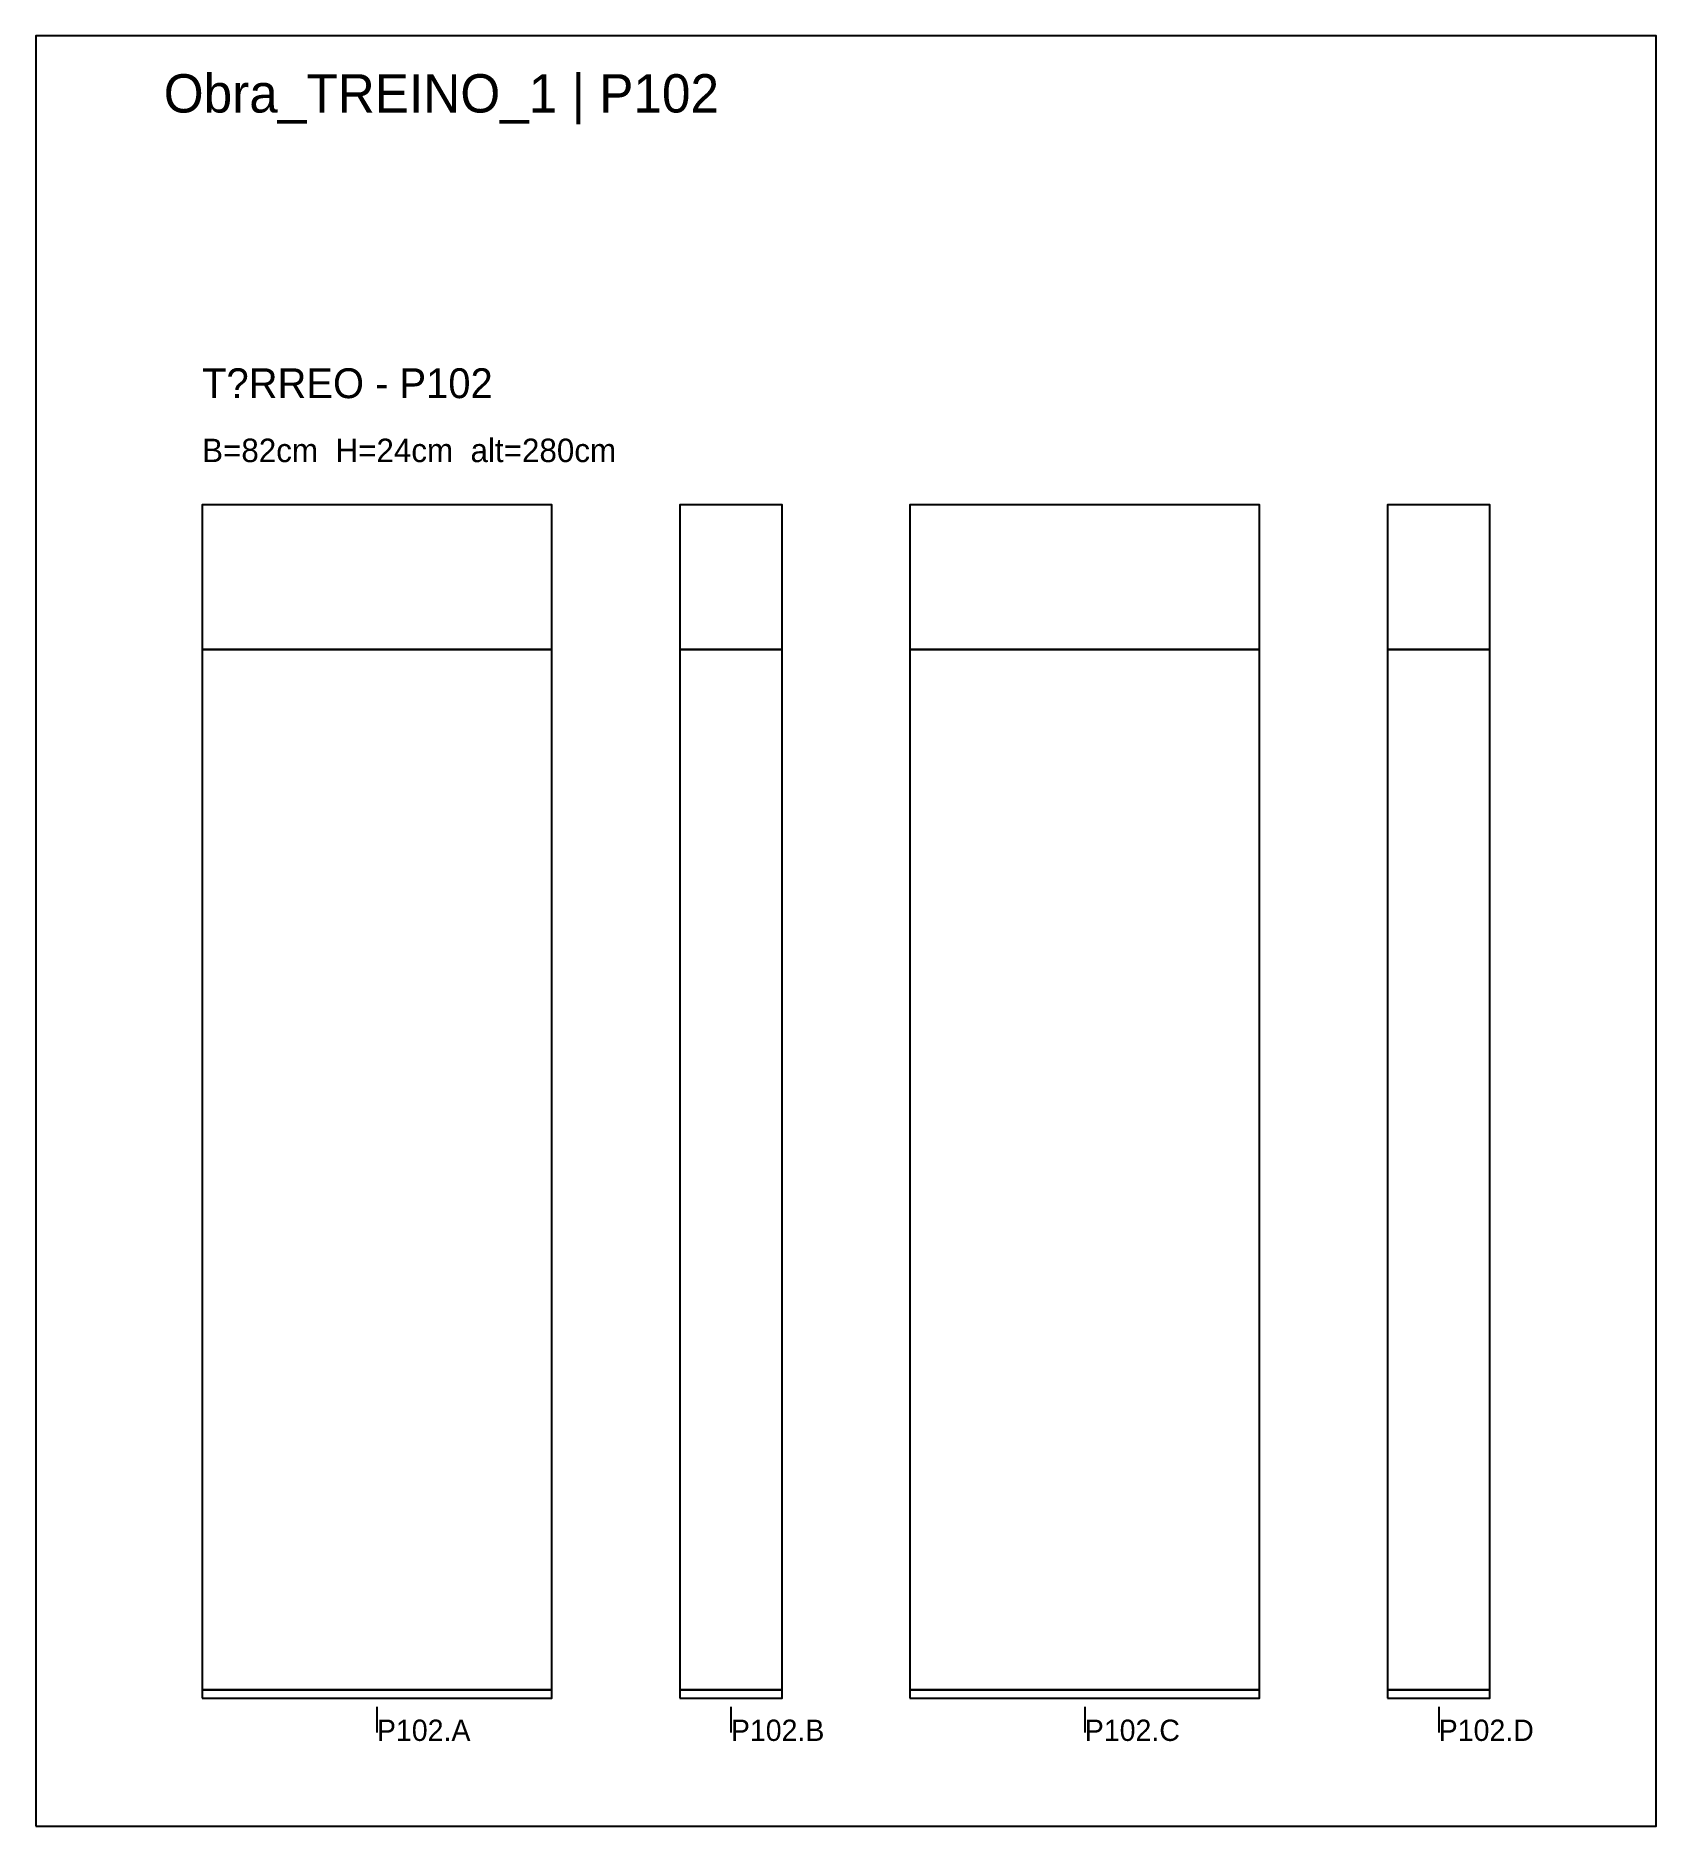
# Model space of a CAD drawing. Header units: metres. Extents: x 0 to 19000, y -21000 to 0.
# Drawn here: x 15200 to 19000, y -16800 to -12600 of the extents above; entities that cross this region are included whole.
import ezdxf

# ---------------------------------------------------------------- set-up
doc = ezdxf.new("R2010")
doc.units = ezdxf.units.M
for name, color, linetype in [('CELL_BORDER', 8, 'Continuous'), ('COTA', 3, 'Continuous'), ('Cota Secao (2x)', 3, 'Continuous'), ('LABEL_ID', 3, 'Continuous'), ('NOMENCLATURA', 1, 'Continuous'), ('Paineis', 7, 'Continuous'), ('Texto Secao', 2, 'Continuous')]:
    doc.layers.add(name, color=color, linetype=linetype)

msp = doc.modelspace()

# ---------------------------------------------------------------- texts
at = {"layer": 'Cota Secao (2x)'}
msp.add_text('B=82cm  H=24cm  alt=280cm', height=55, dxfattribs=at).set_placement((15590, -13600))
at = {"layer": 'LABEL_ID'}
msp.add_text('Obra_TREINO_1 | P102', height=90, dxfattribs=at).set_placement((15500, -12780))
at = {"layer": 'NOMENCLATURA'}
msp.add_text('T?RREO - P102', height=70, dxfattribs=at).set_placement((15590, -13450))
at = {"layer": 'Texto Secao'}
for s, p in [('P102.A', (16000, -16600)), ('P102.B', (16830, -16600)), ('P102.C', (17660, -16600)), ('P102.D', (18490, -16600))]:
    msp.add_text(s, height=50, dxfattribs=at).set_placement(p)

# ---------------------------------------------------------------- linework, layer by layer
at = {"layer": 'CELL_BORDER'}
msp.add_lwpolyline([(15200, -16800), (19000, -16800), (19000, -12600), (15200, -12600)], close=True, dxfattribs=at)
at = {"layer": 'COTA'}
for p, q in [((16000, -16520), (16000, -16580)), ((16830, -16520), (16830, -16580)), ((17660, -16520), (17660, -16580)), ((18490, -16520), (18490, -16580))]:
    msp.add_line(p, q, dxfattribs=at)
at = {"layer": 'Paineis'}
for points in [[(15590, -14040), (16410, -14040), (16410, -13700), (15590, -13700)], [(16710, -14040), (16950, -14040), (16950, -13700), (16710, -13700)], [(17250, -14040), (18070, -14040), (18070, -13700), (17250, -13700)], [(18370, -14040), (18610, -14040), (18610, -13700), (18370, -13700)], [(15590, -16480), (16410, -16480), (16410, -14040), (15590, -14040)], [(16710, -16480), (16950, -16480), (16950, -14040), (16710, -14040)], [(17250, -16480), (18070, -16480), (18070, -14040), (17250, -14040)], [(18370, -16480), (18610, -16480), (18610, -14040), (18370, -14040)], [(15590, -16500), (16410, -16500), (16410, -16480), (15590, -16480)], [(16710, -16500), (16950, -16500), (16950, -16480), (16710, -16480)], [(17250, -16500), (18070, -16500), (18070, -16480), (17250, -16480)], [(18370, -16500), (18610, -16500), (18610, -16480), (18370, -16480)]]:
    msp.add_lwpolyline(points, close=True, dxfattribs=at)

msp.set_redraw_order([(e.dxf.handle, doc.entitydb.next_handle()) for e in msp.query("TEXT MTEXT ATTDEF DIMENSION ARC_DIMENSION")])  # texts and dimensions are drawn at this point

doc.saveas('drawing.dxf')
